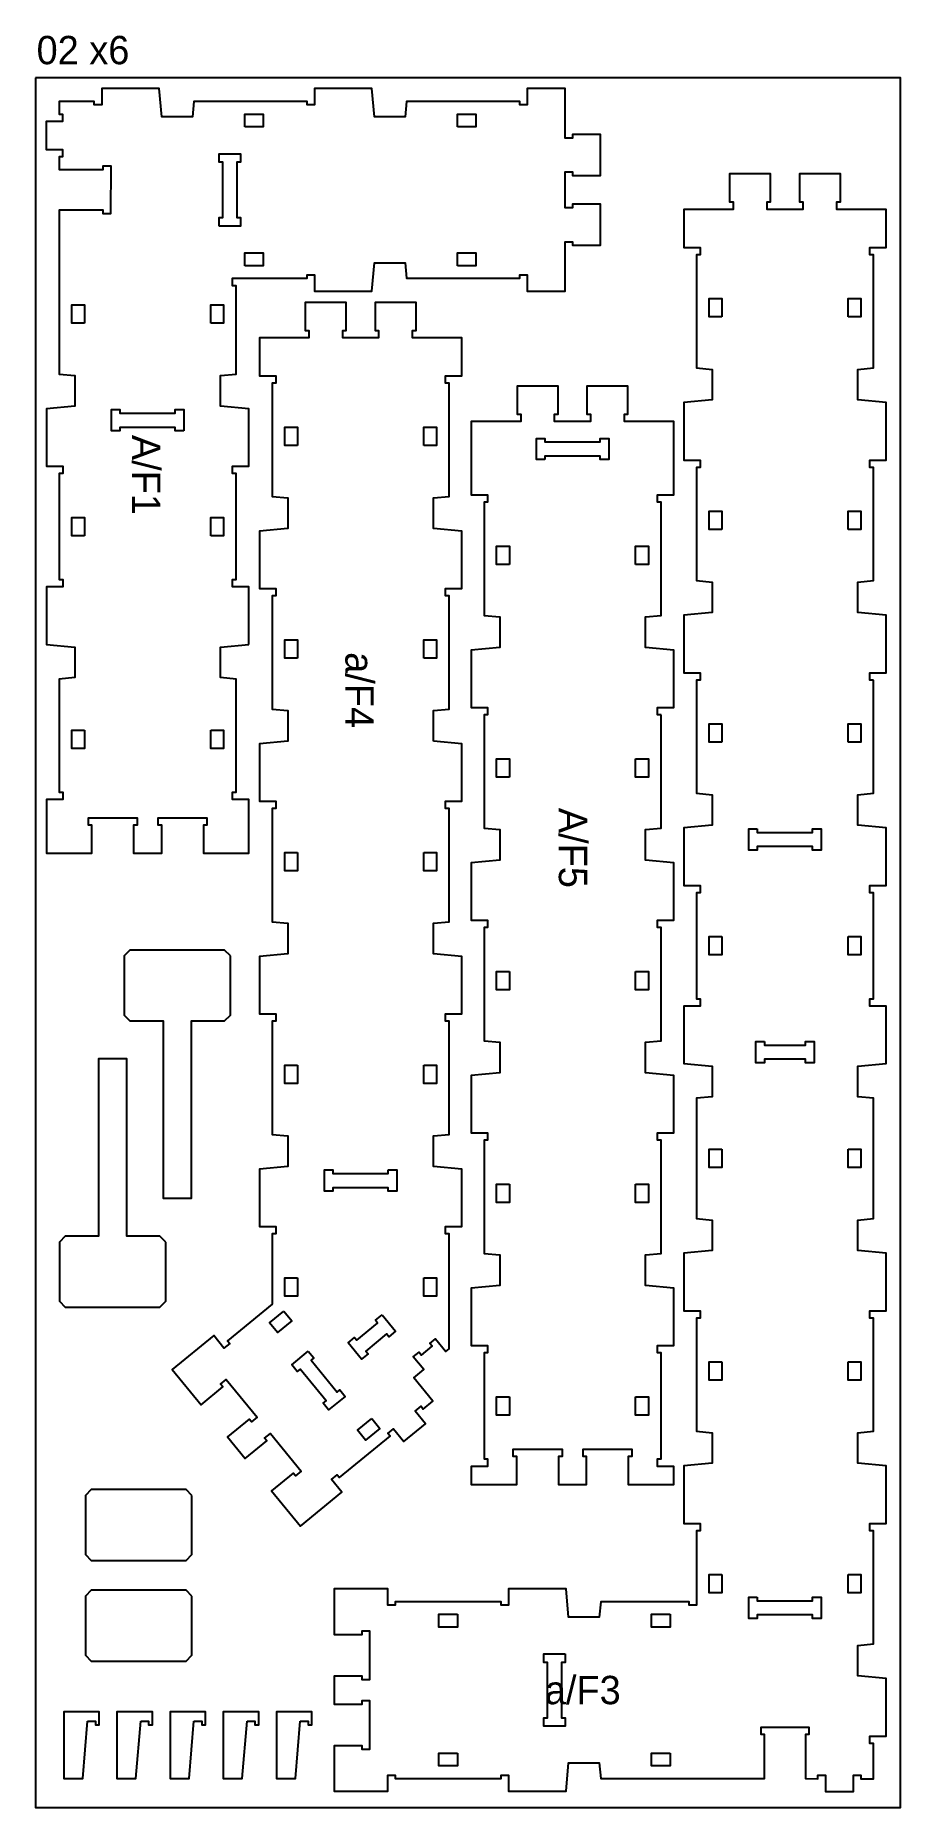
# Model space of a CAD drawing. Header units: inches. Extents: x -19170 to 42346, y 18707 to 54393.
# Drawn here: x 39126 to 40346, y 39707 to 42206 of the extents above; entities that cross this region are included whole.
import ezdxf

# ---------------------------------------------------------------- set-up
doc = ezdxf.new("R2010")
doc.units = ezdxf.units.IN
doc.header["$MEASUREMENT"] = 0
for name, color, linetype in [('0_SHEET_StructuralSheet 2440x1220x18', 1, 'CONTINUOUS'), ('1_3mmTOOL_2mmDEEP_CENTRE', 2, 'CONTINUOUS'), ('4_6mmTOOL_CUTTHROUGH_INSIDE', 4, 'CONTINUOUS'), ('5_6mmTOOL_CUTTHROUGH_OUTSIDE', 5, 'CONTINUOUS')]:
    doc.layers.add(name, color=color, linetype=linetype)

msp = doc.modelspace()

# ---------------------------------------------------------------- texts
at = {"layer": '0_SHEET_StructuralSheet 2440x1220x18', "insert": (39127.6, 42205.8), "char_height": 40, "attachment_point": 1}
msp.add_mtext_dynamic_manual_height_columns('02 x6', width=871.788, gutter_width=200, heights=[0], dxfattribs=at)
at = {"layer": '1_3mmTOOL_2mmDEEP_CENTRE', "char_height": 40, "attachment_point": 1, "rotation": 270}
for s, insert in [('{\\W5.00197; }A/F1', (39302.1, 41717.3)), ('{\\W4.83531; }a/F4', (39603.1, 41408.3)), ('{\\W4.83531; }A/F5', (39904.1, 41188.7))]:
    msp.add_mtext_dynamic_manual_height_columns(s, width=533.492, gutter_width=200, heights=[0], dxfattribs=dict(at, insert=insert))
at = {"layer": '1_3mmTOOL_2mmDEEP_CENTRE', "insert": (39772.5, 39892.4), "char_height": 40, "attachment_point": 1}
msp.add_mtext_dynamic_manual_height_columns('{\\W4.83531; }a/F3', width=533.492, gutter_width=200, heights=[0], dxfattribs=at)

# ---------------------------------------------------------------- linework, layer by layer
at = {"layer": '0_SHEET_StructuralSheet 2440x1220x18'}
msp.add_lwpolyline([(39126, 42146.6), (39126, 39706.6), (40346, 39706.6), (40346, 42146.6)], close=True, dxfattribs=at)
at = {"layer": '4_6mmTOOL_CUTTHROUGH_INSIDE'}
for points in [[(39421.2, 42077.6), (39421.2, 42095.6), (39447.2, 42095.6), (39447.2, 42077.6)], [(39721.2, 42077.6), (39721.2, 42095.6), (39747.2, 42095.6), (39747.2, 42077.6)], [(39385.2, 41937.6), (39385.2, 41949.6), (39390.2, 41949.6), (39390.2, 42027.6), (39385.2, 42027.6), (39385.2, 42039.6), (39415.2, 42039.6), (39415.2, 42027.6), (39410.2, 42027.6), (39410.2, 41949.6), (39415.2, 41949.6), (39415.2, 41937.6)], [(39421.2, 41881.6), (39421.2, 41899.6), (39447.2, 41899.6), (39447.2, 41881.6)], [(39721.2, 41881.6), (39721.2, 41899.6), (39747.2, 41899.6), (39747.2, 41881.6)], [(39195.2, 41800.6), (39177.2, 41800.6), (39177.2, 41826.6), (39195.2, 41826.6)], [(39373.2, 41800.6), (39373.2, 41826.6), (39391.2, 41826.6), (39391.2, 41800.6)], [(40094, 41809.3), (40076, 41809.3), (40076, 41835.3), (40094, 41835.3)], [(40272, 41809.3), (40272, 41835.3), (40290, 41835.3), (40290, 41809.3)], [(39335.2, 41648.6), (39323.2, 41648.6), (39323.2, 41653.6), (39245.2, 41653.6), (39245.2, 41648.6), (39233.2, 41648.6), (39233.2, 41678.6), (39245.2, 41678.6), (39245.2, 41673.6), (39323.2, 41673.6), (39323.2, 41678.6), (39335.2, 41678.6)], [(39495.6, 41628), (39477.6, 41628), (39477.6, 41654), (39495.6, 41654)], [(39673.6, 41628), (39673.6, 41654), (39691.6, 41654), (39691.6, 41628)], [(39844.4, 41608.1), (39832.4, 41608.1), (39832.4, 41638.1), (39844.4, 41638.1), (39844.4, 41633.1), (39922.4, 41633.1), (39922.4, 41638.1), (39934.4, 41638.1), (39934.4, 41608.1), (39922.4, 41608.1), (39922.4, 41613.1), (39844.4, 41613.1)], [(39195.2, 41500.6), (39177.2, 41500.6), (39177.2, 41526.6), (39195.2, 41526.6)], [(39373.2, 41500.6), (39373.2, 41526.6), (39391.2, 41526.6), (39391.2, 41500.6)], [(40094, 41509.3), (40076, 41509.3), (40076, 41535.3), (40094, 41535.3)], [(40272, 41509.3), (40272, 41535.3), (40290, 41535.3), (40290, 41509.3)], [(39794.4, 41460.1), (39776.4, 41460.1), (39776.4, 41486.1), (39794.4, 41486.1)], [(39972.4, 41460.1), (39972.4, 41486.1), (39990.4, 41486.1), (39990.4, 41460.1)], [(39495.6, 41328), (39477.6, 41328), (39477.6, 41354), (39495.6, 41354)], [(39673.6, 41328), (39673.6, 41354), (39691.6, 41354), (39691.6, 41328)], [(39195.2, 41226.6), (39195.2, 41200.6), (39177.2, 41200.6), (39177.2, 41226.6)], [(39373.2, 41226.6), (39391.2, 41226.6), (39391.2, 41200.6), (39373.2, 41200.6)], [(40094, 41209.3), (40076, 41209.3), (40076, 41235.3), (40094, 41235.3)], [(40272, 41209.3), (40272, 41235.3), (40290, 41235.3), (40290, 41209.3)], [(39794.4, 41160.1), (39776.4, 41160.1), (39776.4, 41186.1), (39794.4, 41186.1)], [(39972.4, 41186.1), (39990.4, 41186.1), (39990.4, 41160.1), (39972.4, 41160.1)], [(40144, 41087.3), (40144, 41082.3), (40222, 41082.3), (40222, 41087.3), (40234, 41087.3), (40234, 41057.3), (40222, 41057.3), (40222, 41062.3), (40144, 41062.3), (40144, 41057.3), (40132, 41057.3), (40132, 41087.3)], [(39495.6, 41054), (39495.6, 41028), (39477.6, 41028), (39477.6, 41054)], [(39673.6, 41054), (39691.6, 41054), (39691.6, 41028), (39673.6, 41028)], [(40094, 40935.3), (40094, 40909.3), (40076, 40909.3), (40076, 40935.3)], [(40272, 40935.3), (40290, 40935.3), (40290, 40909.3), (40272, 40909.3)], [(39794.4, 40886.1), (39794.4, 40860.1), (39776.4, 40860.1), (39776.4, 40886.1)], [(39972.4, 40886.1), (39990.4, 40886.1), (39990.4, 40860.1), (39972.4, 40860.1)], [(40154, 40787.3), (40154, 40782.3), (40212, 40782.3), (40212, 40787.3), (40224, 40787.3), (40224, 40757.3), (40212, 40757.3), (40212, 40762.3), (40154, 40762.3), (40154, 40757.3), (40142, 40757.3), (40142, 40787.3)], [(39495.6, 40754), (39495.6, 40728), (39477.6, 40728), (39477.6, 40754)], [(39673.6, 40754), (39691.6, 40754), (39691.6, 40728), (39673.6, 40728)], [(40094, 40635.3), (40094, 40609.3), (40076, 40609.3), (40076, 40635.3)], [(40272, 40635.3), (40290, 40635.3), (40290, 40609.3), (40272, 40609.3)], [(39623.6, 40606), (39635.6, 40606), (39635.6, 40576), (39623.6, 40576), (39623.6, 40581), (39545.6, 40581), (39545.6, 40576), (39533.6, 40576), (39533.6, 40606), (39545.6, 40606), (39545.6, 40601), (39623.6, 40601)], [(39794.4, 40586.1), (39794.4, 40560.1), (39776.4, 40560.1), (39776.4, 40586.1)], [(39972.4, 40586.1), (39990.4, 40586.1), (39990.4, 40560.1), (39972.4, 40560.1)], [(39495.6, 40454), (39495.6, 40428), (39477.6, 40428), (39477.6, 40454)], [(39673.6, 40454), (39691.6, 40454), (39691.6, 40428), (39673.6, 40428)], [(39476.1, 40407), (39487.5, 40393.1), (39467.3, 40376.6), (39455.9, 40390.6)], [(39614.8, 40401.6), (39633.8, 40378.4), (39624.5, 40370.8), (39621.3, 40374.7), (39591.9, 40350.6), (39595.1, 40346.7), (39585.8, 40339.1), (39566.8, 40362.3), (39576.1, 40369.9), (39579.2, 40366.1), (39608.6, 40390.1), (39605.5, 40394)], [(39510.8, 40350.2), (39518.4, 40340.9), (39514.6, 40337.7), (39551.3, 40292.8), (39555.2, 40296), (39562.8, 40286.7), (39539.5, 40267.7), (39531.9, 40277), (39535.8, 40280.2), (39499.1, 40325.1), (39495.2, 40321.9), (39487.6, 40331.2)], [(40094, 40335.3), (40094, 40309.3), (40076, 40309.3), (40076, 40335.3)], [(40272, 40335.3), (40290, 40335.3), (40290, 40309.3), (40272, 40309.3)], [(39794.4, 40286.1), (39794.4, 40260.1), (39776.4, 40260.1), (39776.4, 40286.1)], [(39972.4, 40286.1), (39990.4, 40286.1), (39990.4, 40260.1), (39972.4, 40260.1)], [(39600.2, 40255.3), (39611.6, 40241.4), (39591.4, 40224.9), (39580.1, 40238.9)], [(40094, 40035.3), (40094, 40009.3), (40076, 40009.3), (40076, 40035.3)], [(40272, 40035.3), (40290, 40035.3), (40290, 40009.3), (40272, 40009.3)], [(40144, 40003.3), (40144, 39998.3), (40222, 39998.3), (40222, 40003.3), (40234, 40003.3), (40234, 39973.3), (40222, 39973.3), (40222, 39978.3), (40144, 39978.3), (40144, 39973.3), (40132, 39973.3), (40132, 40003.3)], [(39721, 39979.3), (39721, 39961.3), (39695, 39961.3), (39695, 39979.3)], [(40021, 39979.3), (40021, 39961.3), (39995, 39961.3), (39995, 39979.3)], [(39873, 39923.3), (39873, 39911.3), (39868, 39911.3), (39868, 39833.3), (39873, 39833.3), (39873, 39821.3), (39843, 39821.3), (39843, 39833.3), (39848, 39833.3), (39848, 39911.3), (39843, 39911.3), (39843, 39923.3)], [(39721, 39783.3), (39721, 39765.3), (39695, 39765.3), (39695, 39783.3)], [(40021, 39783.3), (40021, 39765.3), (39995, 39765.3), (39995, 39783.3)]]:
    msp.add_lwpolyline(points, close=True, dxfattribs=at)
at = {"layer": '5_6mmTOOL_CUTTHROUGH_OUTSIDE'}
for points in [[(39427, 41347.3), (39427, 41428.4), (39404, 41428.4), (39404, 41438.9), (39409, 41438.9), (39409, 41588.4), (39404, 41588.4), (39404, 41598.9), (39427, 41598.9), (39427, 41679.9), (39387, 41683.5), (39387, 41726.8), (39409, 41728.7), (39409, 41853.4), (39404, 41853.4), (39404, 41863.9), (39509, 41863.9), (39509, 41868.9), (39519.5, 41868.9), (39519.5, 41845.9), (39600.5, 41845.9), (39604.1, 41885.8), (39647.4, 41885.8), (39649.3, 41863.9), (39809, 41863.9), (39809, 41868.9), (39819.5, 41868.9), (39819.5, 41845.9), (39873, 41845.9), (39873, 41915.5), (39883.5, 41915.5), (39883.5, 41910.5), (39923, 41910.5), (39923, 41968.4), (39883.5, 41968.4), (39883.5, 41963.4), (39873, 41963.4), (39873, 42013.9), (39883.5, 42013.9), (39883.5, 42008.9), (39923, 42008.9), (39923, 42066.7), (39883.5, 42066.7), (39883.5, 42061.7), (39873, 42061.7), (39873, 42131.4), (39819.5, 42131.4), (39819.5, 42108.4), (39809, 42108.4), (39809, 42113.4), (39649.3, 42113.4), (39647.4, 42091.4), (39604.1, 42091.4), (39600.5, 42131.4), (39519.5, 42131.4), (39519.5, 42108.4), (39509, 42108.4), (39509, 42113.4), (39349.3, 42113.4), (39347.4, 42091.4), (39304.1, 42091.4), (39300.5, 42131.4), (39219.5, 42131.4), (39219.5, 42108.4), (39209, 42108.4), (39209, 42113.4), (39159.3, 42113.4), (39159.3, 42095.6), (39164.3, 42095.6), (39164.3, 42085.1), (39141.3, 42085.1), (39141.3, 42045.6), (39164.3, 42045.6), (39164.3, 42035.1), (39159.3, 42035.1), (39159.4, 42017.4), (39221.6, 42017.4), (39221.6, 42022.4), (39232.1, 42022.4), (39231.9, 41954.9), (39221.4, 41954.9), (39221.4, 41959.9), (39159.5, 41959.9), (39159.5, 41728.7), (39181.5, 41726.8), (39181.5, 41683.5), (39141.5, 41679.9), (39141.5, 41598.9), (39164.5, 41598.9), (39164.5, 41588.4), (39159.5, 41588.4), (39159.5, 41438.9), (39164.5, 41438.9), (39164.5, 41428.4), (39141.5, 41428.4), (39141.5, 41347.3), (39181.5, 41343.7), (39181.5, 41300.5), (39159.5, 41298.5), (39159.5, 41138.9), (39164.5, 41138.9), (39164.5, 41128.4), (39141.5, 41128.4), (39141.5, 41052.8), (39205.7, 41052.8), (39205.7, 41092.3), (39200.7, 41092.3), (39200.7, 41102.8), (39269.5, 41102.8), (39269.5, 41092.3), (39264.5, 41092.3), (39264.5, 41052.8), (39304, 41052.8), (39304, 41092.3), (39299, 41092.3), (39299, 41102.8), (39367.8, 41102.8), (39367.8, 41092.3), (39362.8, 41092.3), (39362.8, 41052.8), (39427, 41052.8), (39427, 41128.4), (39404, 41128.4), (39404, 41138.9), (39409, 41138.9), (39409, 41298.5), (39387, 41300.5), (39387, 41343.7)], [(40307.8, 41297), (40302.8, 41297), (40302.8, 41307.5), (40325.8, 41307.5), (40325.8, 41388.6), (40285.8, 41392.2), (40285.8, 41435.4), (40307.8, 41437.4), (40307.8, 41597), (40302.8, 41597), (40302.8, 41607.5), (40325.8, 41607.5), (40325.8, 41688.6), (40285.8, 41692.2), (40285.8, 41735.4), (40307.8, 41737.4), (40307.8, 41897), (40302.8, 41897), (40302.8, 41907.5), (40325.8, 41907.5), (40325.8, 41961), (40256.1, 41961), (40256.1, 41971.5), (40261.1, 41971.5), (40261.1, 42011), (40203.3, 42011), (40203.3, 41971.5), (40208.3, 41971.5), (40208.3, 41961), (40157.8, 41961), (40157.8, 41971.5), (40162.8, 41971.5), (40162.8, 42011), (40104.9, 42011), (40104.9, 41971.5), (40109.9, 41971.5), (40109.9, 41961), (40040.3, 41961), (40040.3, 41907.5), (40063.3, 41907.5), (40063.3, 41897), (40058.3, 41897), (40058.3, 41737.4), (40080.2, 41735.4), (40080.2, 41692.2), (40040.3, 41688.6), (40040.3, 41607.5), (40063.3, 41607.5), (40063.3, 41597), (40058.3, 41597), (40058.3, 41437.4), (40080.2, 41435.4), (40080.2, 41392.2), (40040.3, 41388.6), (40040.3, 41307.5), (40063.3, 41307.5), (40063.3, 41297), (40058.3, 41297), (40058.3, 41137.4), (40080.2, 41135.4), (40080.2, 41092.2), (40040.3, 41088.6), (40040.3, 41007.5), (40063.3, 41007.5), (40063.3, 40997), (40058.3, 40997), (40058.3, 40847.5), (40063.3, 40847.5), (40063.3, 40837), (40040.3, 40837), (40040.3, 40756), (40080.2, 40752.4), (40080.2, 40709.2), (40058.3, 40707.2), (40058.3, 40537.4), (40080.2, 40535.4), (40080.2, 40492.2), (40040.3, 40488.6), (40040.3, 40407.5), (40063.3, 40407.5), (40063.3, 40397), (40058.3, 40397), (40058.3, 40237.4), (40080.2, 40235.4), (40080.2, 40192.2), (40040.3, 40188.6), (40040.3, 40107.5), (40063.3, 40107.5), (40063.3, 40097), (40058.3, 40097), (40058.3, 39992), (40047.8, 39992), (40047.8, 39997), (39923.1, 39997), (39921.1, 39975.1), (39877.9, 39975.1), (39874.3, 40015), (39793.3, 40015), (39793.3, 39992), (39782.8, 39992), (39782.8, 39997), (39633.3, 39997), (39633.3, 39992), (39622.8, 39992), (39622.8, 40015), (39547.2, 40015), (39547.2, 39950.9), (39586.7, 39950.9), (39586.7, 39955.9), (39597.2, 39955.9), (39597.2, 39887), (39586.7, 39887), (39586.7, 39892), (39547.2, 39892), (39547.2, 39852.5), (39586.7, 39852.5), (39586.7, 39857.5), (39597.2, 39857.5), (39597.2, 39788.7), (39586.7, 39788.7), (39586.7, 39793.7), (39547.2, 39793.7), (39547.2, 39729.5), (39622.8, 39729.5), (39622.8, 39752.5), (39633.3, 39752.5), (39633.3, 39747.5), (39782.8, 39747.5), (39782.8, 39752.5), (39793.3, 39752.5), (39793.3, 39729.5), (39874.3, 39729.5), (39877.9, 39769.5), (39921.1, 39769.5), (39923.1, 39747.5), (40154.3, 39747.5), (40154.3, 39809.5), (40149.3, 39809.5), (40149.3, 39820), (40216.8, 39820.1), (40216.8, 39809.6), (40211.8, 39809.6), (40211.8, 39747.5), (40229.5, 39747.3), (40229.5, 39752.3), (40240, 39752.3), (40240, 39729.3), (40279.5, 39729.3), (40279.5, 39752.3), (40290, 39752.3), (40290, 39747.3), (40307.8, 39747.3), (40307.8, 39797), (40302.8, 39797), (40302.8, 39807.5), (40325.8, 39807.5), (40325.8, 39888.6), (40285.8, 39892.2), (40285.8, 39935.4), (40307.8, 39937.4), (40307.8, 40097), (40302.8, 40097), (40302.8, 40107.5), (40325.8, 40107.5), (40325.8, 40188.6), (40285.8, 40192.2), (40285.8, 40235.4), (40307.8, 40237.4), (40307.8, 40397), (40302.8, 40397), (40302.8, 40407.5), (40325.8, 40407.5), (40325.8, 40488.6), (40285.8, 40492.2), (40285.8, 40535.4), (40307.8, 40537.4), (40307.8, 40707.2), (40285.8, 40709.2), (40285.8, 40752.4), (40325.8, 40756), (40325.8, 40837), (40302.8, 40837), (40302.8, 40847.5), (40307.8, 40847.5), (40307.8, 40997), (40302.8, 40997), (40302.8, 41007.5), (40325.8, 41007.5), (40325.8, 41088.6), (40285.8, 41092.2), (40285.8, 41135.4), (40307.8, 41137.4)], [(39687.4, 41210.9), (39687.4, 41254.2), (39709.4, 41256.1), (39709.4, 41415.8), (39704.4, 41415.8), (39704.4, 41426.3), (39727.4, 41426.3), (39727.4, 41507.3), (39687.4, 41510.9), (39687.4, 41554.2), (39709.4, 41556.1), (39709.4, 41715.8), (39704.4, 41715.8), (39704.4, 41726.3), (39727.4, 41726.3), (39727.4, 41779.8), (39657.7, 41779.8), (39657.7, 41790.3), (39662.7, 41790.3), (39662.7, 41829.8), (39604.9, 41829.8), (39604.9, 41790.3), (39609.9, 41790.3), (39609.9, 41779.8), (39559.4, 41779.8), (39559.4, 41790.3), (39564.4, 41790.3), (39564.4, 41829.8), (39506.5, 41829.8), (39506.5, 41790.3), (39511.5, 41790.3), (39511.5, 41779.8), (39441.9, 41779.8), (39441.9, 41726.3), (39464.9, 41726.3), (39464.9, 41715.8), (39459.9, 41715.8), (39459.9, 41556.1), (39481.8, 41554.2), (39481.8, 41510.9), (39441.9, 41507.3), (39441.9, 41426.3), (39464.9, 41426.3), (39464.9, 41415.8), (39459.9, 41415.8), (39459.9, 41256.1), (39481.8, 41254.2), (39481.8, 41210.9), (39441.9, 41207.3), (39441.9, 41126.3), (39464.9, 41126.3), (39464.9, 41115.8), (39459.9, 41115.8), (39459.9, 40956.1), (39481.8, 40954.2), (39481.8, 40910.9), (39441.9, 40907.3), (39441.9, 40826.3), (39464.9, 40826.3), (39464.9, 40815.8), (39459.9, 40815.8), (39459.9, 40656.1), (39481.8, 40654.2), (39481.8, 40610.9), (39441.9, 40607.3), (39441.9, 40526.3), (39464.9, 40526.3), (39464.9, 40515.8), (39459.9, 40515.8), (39459.9, 40416.7), (39396.9, 40365.2), (39400.1, 40361.3), (39391.9, 40354.7), (39377.4, 40372.5), (39318.9, 40324.6), (39359.5, 40274.9), (39390.1, 40300), (39386.9, 40303.8), (39395.1, 40310.5), (39438.6, 40257.2), (39430.5, 40250.6), (39427.3, 40254.4), (39396.8, 40229.4), (39421.8, 40198.8), (39452.4, 40223.9), (39449.2, 40227.7), (39457.3, 40234.4), (39500.9, 40181.1), (39492.8, 40174.5), (39489.6, 40178.3), (39459, 40153.3), (39499.7, 40103.6), (39558.2, 40151.5), (39543.6, 40169.3), (39551.7, 40176), (39554.9, 40172.1), (39626.1, 40230.4), (39623, 40234.2), (39631.1, 40240.9), (39645.7, 40223.1), (39676.2, 40248.1), (39661.7, 40265.9), (39669.8, 40272.6), (39673, 40268.7), (39686.6, 40279.9), (39659.6, 40313), (39673.5, 40324.4), (39658.9, 40342.2), (39667.1, 40348.8), (39670.2, 40344.9), (39685.3, 40357.3), (39682.2, 40361.2), (39690.3, 40367.8), (39704.9, 40350), (39709.3, 40353.7), (39709.4, 40515.8), (39704.4, 40515.8), (39704.4, 40526.3), (39727.4, 40526.3), (39727.4, 40607.3), (39687.4, 40610.9), (39687.4, 40654.2), (39709.4, 40656.1), (39709.4, 40815.8), (39704.4, 40815.8), (39704.4, 40826.3), (39727.4, 40826.3), (39727.4, 40907.3), (39687.4, 40910.9), (39687.4, 40954.2), (39709.4, 40956.1), (39709.4, 41115.8), (39704.4, 41115.8), (39704.4, 41126.3), (39727.4, 41126.3), (39727.4, 41207.3)], [(40008.2, 41247.9), (40003.2, 41247.9), (40003.2, 41258.4), (40026.2, 41258.4), (40026.2, 41339.4), (39986.2, 41343), (39986.2, 41386.3), (40008.2, 41388.2), (40008.2, 41547.9), (40003.2, 41547.9), (40003.2, 41558.4), (40026.2, 41558.4), (40026.2, 41661.9), (39956.5, 41661.9), (39956.5, 41672.4), (39961.5, 41672.4), (39961.5, 41711.9), (39903.7, 41711.9), (39903.7, 41672.4), (39908.7, 41672.4), (39908.7, 41661.9), (39858.2, 41661.9), (39858.2, 41672.4), (39863.2, 41672.4), (39863.2, 41711.9), (39805.4, 41711.9), (39805.4, 41672.4), (39810.4, 41672.4), (39810.4, 41661.9), (39740.7, 41661.9), (39740.7, 41558.4), (39763.7, 41558.4), (39763.7, 41547.9), (39758.7, 41547.9), (39758.7, 41388.2), (39780.7, 41386.3), (39780.7, 41343), (39740.7, 41339.4), (39740.7, 41258.4), (39763.7, 41258.4), (39763.7, 41247.9), (39758.7, 41247.9), (39758.7, 41088.2), (39780.7, 41086.3), (39780.7, 41043), (39740.7, 41039.4), (39740.7, 40958.4), (39763.7, 40958.4), (39763.7, 40947.9), (39758.7, 40947.9), (39758.7, 40788.2), (39780.7, 40786.3), (39780.7, 40743), (39740.7, 40739.4), (39740.7, 40658.4), (39763.7, 40658.4), (39763.7, 40647.9), (39758.7, 40647.9), (39758.7, 40488.2), (39780.7, 40486.3), (39780.7, 40443), (39740.7, 40439.4), (39740.7, 40358.4), (39763.7, 40358.4), (39763.7, 40347.9), (39758.7, 40347.9), (39758.7, 40198.4), (39763.7, 40198.4), (39763.7, 40187.9), (39740.7, 40187.9), (39740.7, 40162.3), (39804.9, 40162.3), (39804.9, 40201.8), (39799.9, 40201.8), (39799.9, 40212.3), (39868.7, 40212.3), (39868.7, 40201.8), (39863.7, 40201.8), (39863.7, 40162.3), (39903.2, 40162.3), (39903.2, 40201.8), (39898.2, 40201.8), (39898.2, 40212.3), (39967, 40212.3), (39967, 40201.8), (39962, 40201.8), (39962, 40162.3), (40026.2, 40162.3), (40026.2, 40187.9), (40003.2, 40187.9), (40003.2, 40198.4), (40008.2, 40198.4), (40008.2, 40347.9), (40003.2, 40347.9), (40003.2, 40358.4), (40026.2, 40358.4), (40026.2, 40439.4), (39986.2, 40443), (39986.2, 40486.3), (40008.2, 40488.2), (40008.2, 40647.9), (40003.2, 40647.9), (40003.2, 40658.4), (40026.2, 40658.4), (40026.2, 40739.4), (39986.2, 40743), (39986.2, 40786.3), (40008.2, 40788.2), (40008.2, 40947.9), (40003.2, 40947.9), (40003.2, 40958.4), (40026.2, 40958.4), (40026.2, 41039.4), (39986.2, 41043), (39986.2, 41086.3), (40008.2, 41088.2)], [(39401, 40908), (39392.8, 40916.2), (39259.3, 40916.2), (39251, 40908), (39251, 40824.4), (39259.3, 40816.2), (39306, 40816.2), (39306, 40566.2), (39346, 40566.2), (39346, 40816.2), (39392.8, 40816.2), (39401, 40824.4)], [(39309.9, 40504.4), (39301.6, 40512.6), (39254.9, 40512.6), (39254.9, 40762.6), (39214.9, 40762.6), (39214.9, 40512.6), (39168.1, 40512.6), (39159.9, 40504.4), (39159.9, 40420.8), (39168.1, 40412.6), (39301.6, 40412.6), (39309.9, 40420.8)], [(39346.6, 40147), (39338.4, 40155.2), (39204.8, 40155.2), (39196.6, 40147), (39196.6, 40063.4), (39204.8, 40055.2), (39338.4, 40055.2), (39346.6, 40063.4)], [(39346.6, 40005), (39338.4, 40013.2), (39204.8, 40013.2), (39196.6, 40005), (39196.6, 39921.4), (39204.8, 39913.2), (39338.4, 39913.2), (39346.6, 39921.4)], [(39199.4, 39828.5), (39210.6, 39828.5), (39210.6, 39823.5), (39215.9, 39823.5), (39215.9, 39841.5), (39165.9, 39841.5), (39165.9, 39747.5), (39192.7, 39747.5)], [(39274.4, 39828.5), (39285.6, 39828.5), (39285.6, 39823.5), (39290.9, 39823.5), (39290.9, 39841.5), (39240.9, 39841.5), (39240.9, 39747.5), (39267.7, 39747.5)], [(39349.4, 39828.5), (39360.6, 39828.5), (39360.6, 39823.5), (39365.9, 39823.5), (39365.9, 39841.5), (39315.9, 39841.5), (39315.9, 39747.5), (39342.7, 39747.5)], [(39424.4, 39828.5), (39435.6, 39828.5), (39435.6, 39823.5), (39440.9, 39823.5), (39440.9, 39841.5), (39390.9, 39841.5), (39390.9, 39747.5), (39417.7, 39747.5)], [(39499.4, 39828.5), (39510.6, 39828.5), (39510.6, 39823.5), (39515.9, 39823.5), (39515.9, 39841.5), (39465.9, 39841.5), (39465.9, 39747.5), (39492.7, 39747.5)]]:
    msp.add_lwpolyline(points, close=True, dxfattribs=at)

msp.set_redraw_order([(e.dxf.handle, doc.entitydb.next_handle()) for e in msp.query("TEXT MTEXT ATTDEF DIMENSION ARC_DIMENSION")])  # texts and dimensions are drawn at this point

doc.saveas('drawing.dxf')
